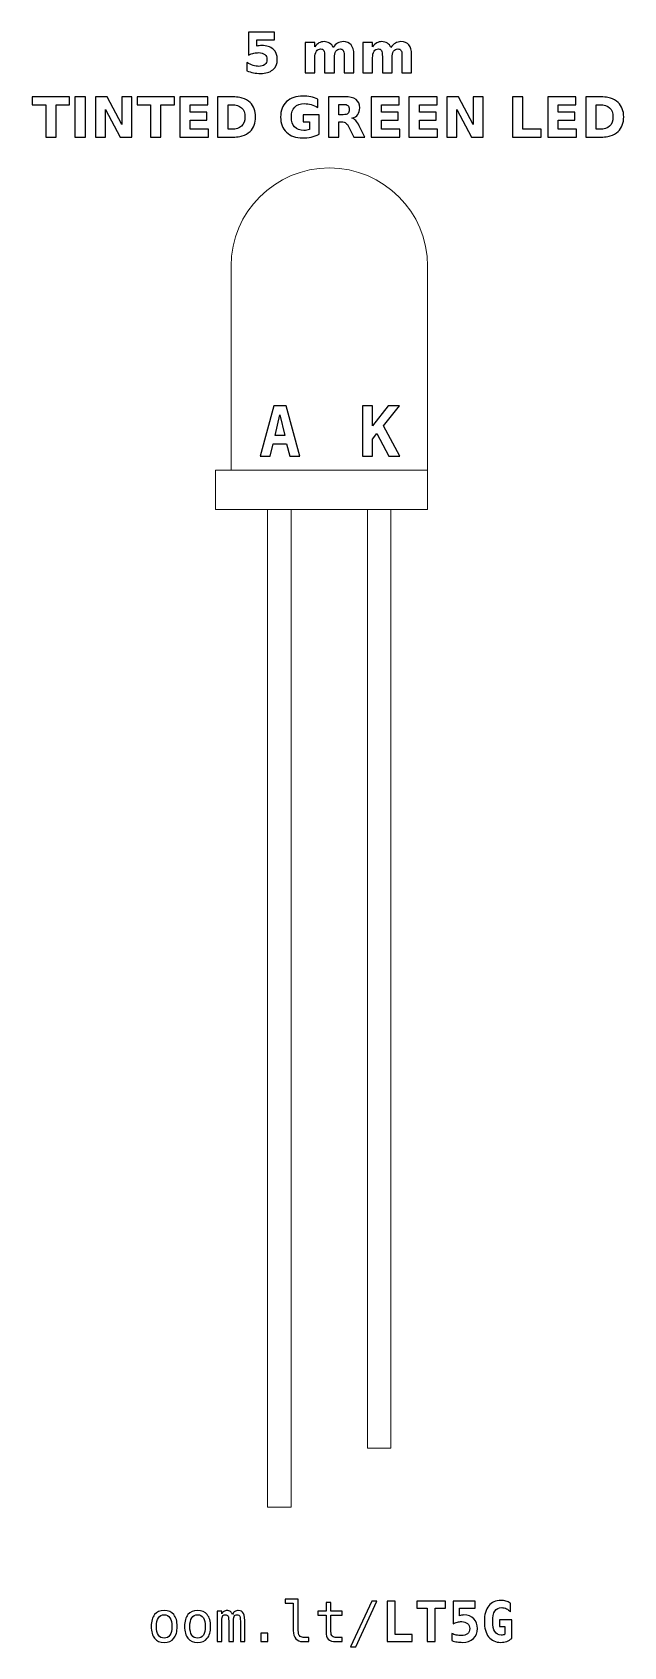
# Model space of a CAD drawing. Header units: centimetres. Extents: x -11.26 to -9.75, y -16.91 to -12.8.
import ezdxf

# ---------------------------------------------------------------- set-up
doc = ezdxf.new("R2010")
doc.units = ezdxf.units.CM
doc.header["$MEASUREMENT"] = 0
doc.layers.add('Layer 1', color=7, linetype='Continuous')

msp = doc.modelspace()

# ---------------------------------------------------------------- linework, layer by layer
at = {"layer": 'Layer 1', "color": 250, "lineweight": 20}
for points in [[(-10.79001, -14.01499), (-10.25001, -14.01499), (-10.25001, -13.91499), (-10.79001, -13.91499), (-10.79001, -14.01499)], [(-10.657, -16.55499), (-10.597, -16.55499), (-10.597, -14.01499), (-10.657, -14.01499), (-10.657, -16.55499)]]:
    msp.add_lwpolyline(points, close=True, dxfattribs=at)
at = {"layer": 'Layer 1', "color": 250}
for points, knots in [([(-10.70573, -12.7996), (-10.70573, -12.7996), (-10.63979, -12.7996), (-10.63979, -12.7996), (-10.63979, -12.7996), (-10.63979, -12.7996), (-10.63979, -12.8191), (-10.63979, -12.8191), (-10.63979, -12.8191), (-10.63979, -12.8191), (-10.68459, -12.8191), (-10.68459, -12.8191), (-10.68459, -12.8191), (-10.68459, -12.8191), (-10.68459, -12.83502), (-10.68459, -12.83502), (-10.68459, -12.83502), (-10.68257, -12.83448), (-10.68054, -12.83406), (-10.6785, -12.83375), (-10.6785, -12.83375), (-10.67645, -12.83344), (-10.67431, -12.8333), (-10.67212, -12.8333), (-10.67212, -12.8333), (-10.65957, -12.8333), (-10.64981, -12.83643), (-10.64282, -12.84271), (-10.64282, -12.84271), (-10.63584, -12.84897), (-10.63236, -12.85771), (-10.63236, -12.86891), (-10.63236, -12.86891), (-10.63236, -12.88003), (-10.63617, -12.88874), (-10.64376, -12.89504), (-10.64376, -12.89504), (-10.65136, -12.90132), (-10.66192, -12.90447), (-10.67542, -12.90447), (-10.67542, -12.90447), (-10.68125, -12.90447), (-10.68704, -12.9039), (-10.69275, -12.90278), (-10.69275, -12.90278), (-10.69847, -12.90165), (-10.70416, -12.89995), (-10.7098, -12.89765), (-10.7098, -12.89765), (-10.7098, -12.89765), (-10.7098, -12.87676), (-10.7098, -12.87676), (-10.7098, -12.87676), (-10.7042, -12.87999), (-10.69889, -12.88239), (-10.69386, -12.88398), (-10.69386, -12.88398), (-10.68882, -12.88561), (-10.68407, -12.88641), (-10.67963, -12.88641), (-10.67963, -12.88641), (-10.67318, -12.88641), (-10.66813, -12.88483), (-10.66443, -12.88168), (-10.66443, -12.88168), (-10.66074, -12.87855), (-10.65888, -12.8743), (-10.65888, -12.86891), (-10.65888, -12.86891), (-10.65888, -12.8635), (-10.66074, -12.85924), (-10.66443, -12.85612), (-10.66443, -12.85612), (-10.66813, -12.85299), (-10.67318, -12.85144), (-10.67963, -12.85144), (-10.67963, -12.85144), (-10.68344, -12.85144), (-10.68751, -12.85193), (-10.69181, -12.85292), (-10.69181, -12.85292), (-10.69614, -12.8539), (-10.70077, -12.85543), (-10.70573, -12.8575), (-10.70573, -12.8575), (-10.70573, -12.8575), (-10.70573, -12.7996), (-10.70573, -12.7996)], [0, 0, 0, 0, 0.0454545, 0.0454545, 0.0454545, 0.0454545, 0.0909091, 0.0909091, 0.0909091, 0.0909091, 0.1363636, 0.1363636, 0.1363636, 0.1363636, 0.1818182, 0.1818182, 0.1818182, 0.1818182, 0.2272727, 0.2272727, 0.2272727, 0.2272727, 0.2727273, 0.2727273, 0.2727273, 0.2727273, 0.3181818, 0.3181818, 0.3181818, 0.3181818, 0.3636364, 0.3636364, 0.3636364, 0.3636364, 0.4090909, 0.4090909, 0.4090909, 0.4090909, 0.4545455, 0.4545455, 0.4545455, 0.4545455, 0.5, 0.5, 0.5, 0.5, 0.5454545, 0.5454545, 0.5454545, 0.5454545, 0.5909091, 0.5909091, 0.5909091, 0.5909091, 0.6363636, 0.6363636, 0.6363636, 0.6363636, 0.6818182, 0.6818182, 0.6818182, 0.6818182, 0.7272727, 0.7272727, 0.7272727, 0.7272727, 0.7727273, 0.7727273, 0.7727273, 0.7727273, 0.8181818, 0.8181818, 0.8181818, 0.8181818, 0.8636364, 0.8636364, 0.8636364, 0.8636364, 0.9090909, 0.9090909, 0.9090909, 0.9090909, 0.9545455, 0.9545455, 0.9545455, 0.9545455, 1, 1, 1, 1]), ([(-10.49, -12.83812), (-10.48687, -12.83335), (-10.48318, -12.8297), (-10.47887, -12.82721), (-10.47887, -12.82721), (-10.47457, -12.82469), (-10.46987, -12.82345), (-10.46472, -12.82345), (-10.46472, -12.82345), (-10.45585, -12.82345), (-10.4491, -12.82618), (-10.44447, -12.83166), (-10.44447, -12.83166), (-10.43983, -12.83711), (-10.4375, -12.84506), (-10.4375, -12.85548), (-10.4375, -12.85548), (-10.4375, -12.85548), (-10.4375, -12.90247), (-10.4375, -12.90247), (-10.4375, -12.90247), (-10.4375, -12.90247), (-10.46232, -12.90247), (-10.46232, -12.90247), (-10.46232, -12.90247), (-10.46232, -12.90247), (-10.46232, -12.86223), (-10.46232, -12.86223), (-10.46232, -12.86223), (-10.46227, -12.86164), (-10.46225, -12.86103), (-10.46222, -12.86037), (-10.46222, -12.86037), (-10.4622, -12.85974), (-10.46218, -12.85882), (-10.46218, -12.85762), (-10.46218, -12.85762), (-10.46218, -12.85216), (-10.46297, -12.84819), (-10.4646, -12.84574), (-10.4646, -12.84574), (-10.4662, -12.84327), (-10.46878, -12.84205), (-10.47236, -12.84205), (-10.47236, -12.84205), (-10.47706, -12.84205), (-10.48066, -12.84398), (-10.48322, -12.84784), (-10.48322, -12.84784), (-10.48576, -12.85169), (-10.48708, -12.85727), (-10.48718, -12.86458), (-10.48718, -12.86458), (-10.48718, -12.86458), (-10.48718, -12.90247), (-10.48718, -12.90247), (-10.48718, -12.90247), (-10.48718, -12.90247), (-10.51199, -12.90247), (-10.51199, -12.90247), (-10.51199, -12.90247), (-10.51199, -12.90247), (-10.51199, -12.86223), (-10.51199, -12.86223), (-10.51199, -12.86223), (-10.51199, -12.85369), (-10.51272, -12.84819), (-10.5142, -12.84574), (-10.5142, -12.84574), (-10.51566, -12.84327), (-10.51827, -12.84205), (-10.52203, -12.84205), (-10.52203, -12.84205), (-10.52678, -12.84205), (-10.53043, -12.844), (-10.53299, -12.84788), (-10.53299, -12.84788), (-10.53555, -12.85176), (-10.53685, -12.85729), (-10.53685, -12.86451), (-10.53685, -12.86451), (-10.53685, -12.86451), (-10.53685, -12.90247), (-10.53685, -12.90247), (-10.53685, -12.90247), (-10.53685, -12.90247), (-10.56166, -12.90247), (-10.56166, -12.90247), (-10.56166, -12.90247), (-10.56166, -12.90247), (-10.56166, -12.82531), (-10.56166, -12.82531), (-10.56166, -12.82531), (-10.56166, -12.82531), (-10.53685, -12.82531), (-10.53685, -12.82531), (-10.53685, -12.82531), (-10.53685, -12.82531), (-10.53685, -12.83662), (-10.53685, -12.83662), (-10.53685, -12.83662), (-10.53381, -12.83224), (-10.53033, -12.82898), (-10.5264, -12.82676), (-10.5264, -12.82676), (-10.52248, -12.82455), (-10.51815, -12.82345), (-10.51342, -12.82345), (-10.51342, -12.82345), (-10.50811, -12.82345), (-10.50338, -12.82474), (-10.49931, -12.82731), (-10.49931, -12.82731), (-10.49522, -12.82989), (-10.49211, -12.83349), (-10.49, -12.83812)], [0, 0, 0, 0, 0.0344828, 0.0344828, 0.0344828, 0.0344828, 0.0689655, 0.0689655, 0.0689655, 0.0689655, 0.1034483, 0.1034483, 0.1034483, 0.1034483, 0.137931, 0.137931, 0.137931, 0.137931, 0.1724138, 0.1724138, 0.1724138, 0.1724138, 0.2068966, 0.2068966, 0.2068966, 0.2068966, 0.2413793, 0.2413793, 0.2413793, 0.2413793, 0.2758621, 0.2758621, 0.2758621, 0.2758621, 0.3103448, 0.3103448, 0.3103448, 0.3103448, 0.3448276, 0.3448276, 0.3448276, 0.3448276, 0.3793103, 0.3793103, 0.3793103, 0.3793103, 0.4137931, 0.4137931, 0.4137931, 0.4137931, 0.4482759, 0.4482759, 0.4482759, 0.4482759, 0.4827586, 0.4827586, 0.4827586, 0.4827586, 0.5172414, 0.5172414, 0.5172414, 0.5172414, 0.5517241, 0.5517241, 0.5517241, 0.5517241, 0.5862069, 0.5862069, 0.5862069, 0.5862069, 0.6206897, 0.6206897, 0.6206897, 0.6206897, 0.6551724, 0.6551724, 0.6551724, 0.6551724, 0.6896552, 0.6896552, 0.6896552, 0.6896552, 0.7241379, 0.7241379, 0.7241379, 0.7241379, 0.7586207, 0.7586207, 0.7586207, 0.7586207, 0.7931034, 0.7931034, 0.7931034, 0.7931034, 0.8275862, 0.8275862, 0.8275862, 0.8275862, 0.862069, 0.862069, 0.862069, 0.862069, 0.8965517, 0.8965517, 0.8965517, 0.8965517, 0.9310345, 0.9310345, 0.9310345, 0.9310345, 0.9655172, 0.9655172, 0.9655172, 0.9655172, 1, 1, 1, 1]), ([(-10.34296, -12.83812), (-10.33983, -12.83335), (-10.33614, -12.8297), (-10.33183, -12.82721), (-10.33183, -12.82721), (-10.32753, -12.82469), (-10.32283, -12.82345), (-10.31768, -12.82345), (-10.31768, -12.82345), (-10.30881, -12.82345), (-10.30206, -12.82618), (-10.29743, -12.83166), (-10.29743, -12.83166), (-10.29279, -12.83711), (-10.29046, -12.84506), (-10.29046, -12.85548), (-10.29046, -12.85548), (-10.29046, -12.85548), (-10.29046, -12.90247), (-10.29046, -12.90247), (-10.29046, -12.90247), (-10.29046, -12.90247), (-10.31528, -12.90247), (-10.31528, -12.90247), (-10.31528, -12.90247), (-10.31528, -12.90247), (-10.31528, -12.86223), (-10.31528, -12.86223), (-10.31528, -12.86223), (-10.31523, -12.86164), (-10.31521, -12.86103), (-10.31518, -12.86037), (-10.31518, -12.86037), (-10.31516, -12.85974), (-10.31514, -12.85882), (-10.31514, -12.85762), (-10.31514, -12.85762), (-10.31514, -12.85216), (-10.31593, -12.84819), (-10.31756, -12.84574), (-10.31756, -12.84574), (-10.31916, -12.84327), (-10.32174, -12.84205), (-10.32532, -12.84205), (-10.32532, -12.84205), (-10.33002, -12.84205), (-10.33362, -12.84398), (-10.33618, -12.84784), (-10.33618, -12.84784), (-10.33872, -12.85169), (-10.34004, -12.85727), (-10.34014, -12.86458), (-10.34014, -12.86458), (-10.34014, -12.86458), (-10.34014, -12.90247), (-10.34014, -12.90247), (-10.34014, -12.90247), (-10.34014, -12.90247), (-10.36495, -12.90247), (-10.36495, -12.90247), (-10.36495, -12.90247), (-10.36495, -12.90247), (-10.36495, -12.86223), (-10.36495, -12.86223), (-10.36495, -12.86223), (-10.36495, -12.85369), (-10.36568, -12.84819), (-10.36716, -12.84574), (-10.36716, -12.84574), (-10.36862, -12.84327), (-10.37123, -12.84205), (-10.37499, -12.84205), (-10.37499, -12.84205), (-10.37974, -12.84205), (-10.38339, -12.844), (-10.38595, -12.84788), (-10.38595, -12.84788), (-10.38851, -12.85176), (-10.38981, -12.85729), (-10.38981, -12.86451), (-10.38981, -12.86451), (-10.38981, -12.86451), (-10.38981, -12.90247), (-10.38981, -12.90247), (-10.38981, -12.90247), (-10.38981, -12.90247), (-10.41462, -12.90247), (-10.41462, -12.90247), (-10.41462, -12.90247), (-10.41462, -12.90247), (-10.41462, -12.82531), (-10.41462, -12.82531), (-10.41462, -12.82531), (-10.41462, -12.82531), (-10.38981, -12.82531), (-10.38981, -12.82531), (-10.38981, -12.82531), (-10.38981, -12.82531), (-10.38981, -12.83662), (-10.38981, -12.83662), (-10.38981, -12.83662), (-10.38677, -12.83224), (-10.38329, -12.82898), (-10.37936, -12.82676), (-10.37936, -12.82676), (-10.37544, -12.82455), (-10.37111, -12.82345), (-10.36638, -12.82345), (-10.36638, -12.82345), (-10.36107, -12.82345), (-10.35634, -12.82474), (-10.35227, -12.82731), (-10.35227, -12.82731), (-10.34818, -12.82989), (-10.34507, -12.83349), (-10.34296, -12.83812)], [0, 0, 0, 0, 0.0344828, 0.0344828, 0.0344828, 0.0344828, 0.0689655, 0.0689655, 0.0689655, 0.0689655, 0.1034483, 0.1034483, 0.1034483, 0.1034483, 0.137931, 0.137931, 0.137931, 0.137931, 0.1724138, 0.1724138, 0.1724138, 0.1724138, 0.2068966, 0.2068966, 0.2068966, 0.2068966, 0.2413793, 0.2413793, 0.2413793, 0.2413793, 0.2758621, 0.2758621, 0.2758621, 0.2758621, 0.3103448, 0.3103448, 0.3103448, 0.3103448, 0.3448276, 0.3448276, 0.3448276, 0.3448276, 0.3793103, 0.3793103, 0.3793103, 0.3793103, 0.4137931, 0.4137931, 0.4137931, 0.4137931, 0.4482759, 0.4482759, 0.4482759, 0.4482759, 0.4827586, 0.4827586, 0.4827586, 0.4827586, 0.5172414, 0.5172414, 0.5172414, 0.5172414, 0.5517241, 0.5517241, 0.5517241, 0.5517241, 0.5862069, 0.5862069, 0.5862069, 0.5862069, 0.6206897, 0.6206897, 0.6206897, 0.6206897, 0.6551724, 0.6551724, 0.6551724, 0.6551724, 0.6896552, 0.6896552, 0.6896552, 0.6896552, 0.7241379, 0.7241379, 0.7241379, 0.7241379, 0.7586207, 0.7586207, 0.7586207, 0.7586207, 0.7931034, 0.7931034, 0.7931034, 0.7931034, 0.8275862, 0.8275862, 0.8275862, 0.8275862, 0.862069, 0.862069, 0.862069, 0.862069, 0.8965517, 0.8965517, 0.8965517, 0.8965517, 0.9310345, 0.9310345, 0.9310345, 0.9310345, 0.9655172, 0.9655172, 0.9655172, 0.9655172, 1, 1, 1, 1]), ([(-11.25615, -12.96385), (-11.25615, -12.96385), (-11.16135, -12.96385), (-11.16135, -12.96385), (-11.16135, -12.96385), (-11.16135, -12.96385), (-11.16135, -12.98391), (-11.16135, -12.98391), (-11.16135, -12.98391), (-11.16135, -12.98391), (-11.19545, -12.98391), (-11.19545, -12.98391), (-11.19545, -12.98391), (-11.19545, -12.98391), (-11.19545, -13.06672), (-11.19545, -13.06672), (-11.19545, -13.06672), (-11.19545, -13.06672), (-11.22198, -13.06672), (-11.22198, -13.06672), (-11.22198, -13.06672), (-11.22198, -13.06672), (-11.22198, -12.98391), (-11.22198, -12.98391), (-11.22198, -12.98391), (-11.22198, -12.98391), (-11.25615, -12.98391), (-11.25615, -12.98391), (-11.25615, -12.98391), (-11.25615, -12.98391), (-11.25615, -12.96385), (-11.25615, -12.96385)], [0, 0, 0, 0, 0.125, 0.125, 0.125, 0.125, 0.25, 0.25, 0.25, 0.25, 0.375, 0.375, 0.375, 0.375, 0.5, 0.5, 0.5, 0.5, 0.625, 0.625, 0.625, 0.625, 0.75, 0.75, 0.75, 0.75, 0.875, 0.875, 0.875, 0.875, 1, 1, 1, 1]), ([(-11.14761, -12.96385), (-11.14761, -12.96385), (-11.12108, -12.96385), (-11.12108, -12.96385), (-11.12108, -12.96385), (-11.12108, -12.96385), (-11.12108, -13.06672), (-11.12108, -13.06672), (-11.12108, -13.06672), (-11.12108, -13.06672), (-11.14761, -13.06672), (-11.14761, -13.06672), (-11.14761, -13.06672), (-11.14761, -13.06672), (-11.14761, -12.96385), (-11.14761, -12.96385)], [0, 0, 0, 0, 0.25, 0.25, 0.25, 0.25, 0.5, 0.5, 0.5, 0.5, 0.75, 0.75, 0.75, 0.75, 1, 1, 1, 1]), ([(-11.09512, -12.96385), (-11.09512, -12.96385), (-11.06549, -12.96385), (-11.06549, -12.96385), (-11.06549, -12.96385), (-11.06549, -12.96385), (-11.02807, -13.03441), (-11.02807, -13.03441), (-11.02807, -13.03441), (-11.02807, -13.03441), (-11.02807, -12.96385), (-11.02807, -12.96385), (-11.02807, -12.96385), (-11.02807, -12.96385), (-11.00293, -12.96385), (-11.00293, -12.96385), (-11.00293, -12.96385), (-11.00293, -12.96385), (-11.00293, -13.06672), (-11.00293, -13.06672), (-11.00293, -13.06672), (-11.00293, -13.06672), (-11.03256, -13.06672), (-11.03256, -13.06672), (-11.03256, -13.06672), (-11.03256, -13.06672), (-11.06998, -12.99616), (-11.06998, -12.99616), (-11.06998, -12.99616), (-11.06998, -12.99616), (-11.06998, -13.06672), (-11.06998, -13.06672), (-11.06998, -13.06672), (-11.06998, -13.06672), (-11.09512, -13.06672), (-11.09512, -13.06672), (-11.09512, -13.06672), (-11.09512, -13.06672), (-11.09512, -12.96385), (-11.09512, -12.96385)], [0, 0, 0, 0, 0.1, 0.1, 0.1, 0.1, 0.2, 0.2, 0.2, 0.2, 0.3, 0.3, 0.3, 0.3, 0.4, 0.4, 0.4, 0.4, 0.5, 0.5, 0.5, 0.5, 0.6, 0.6, 0.6, 0.6, 0.7, 0.7, 0.7, 0.7, 0.8, 0.8, 0.8, 0.8, 0.9, 0.9, 0.9, 0.9, 1, 1, 1, 1]), ([(-10.98931, -12.96385), (-10.98931, -12.96385), (-10.89451, -12.96385), (-10.89451, -12.96385), (-10.89451, -12.96385), (-10.89451, -12.96385), (-10.89451, -12.98391), (-10.89451, -12.98391), (-10.89451, -12.98391), (-10.89451, -12.98391), (-10.92861, -12.98391), (-10.92861, -12.98391), (-10.92861, -12.98391), (-10.92861, -12.98391), (-10.92861, -13.06672), (-10.92861, -13.06672), (-10.92861, -13.06672), (-10.92861, -13.06672), (-10.95514, -13.06672), (-10.95514, -13.06672), (-10.95514, -13.06672), (-10.95514, -13.06672), (-10.95514, -12.98391), (-10.95514, -12.98391), (-10.95514, -12.98391), (-10.95514, -12.98391), (-10.98931, -12.98391), (-10.98931, -12.98391), (-10.98931, -12.98391), (-10.98931, -12.98391), (-10.98931, -12.96385), (-10.98931, -12.96385)], [0, 0, 0, 0, 0.125, 0.125, 0.125, 0.125, 0.25, 0.25, 0.25, 0.25, 0.375, 0.375, 0.375, 0.375, 0.5, 0.5, 0.5, 0.5, 0.625, 0.625, 0.625, 0.625, 0.75, 0.75, 0.75, 0.75, 0.875, 0.875, 0.875, 0.875, 1, 1, 1, 1]), ([(-10.88077, -12.96385), (-10.88077, -12.96385), (-10.80918, -12.96385), (-10.80918, -12.96385), (-10.80918, -12.96385), (-10.80918, -12.96385), (-10.80918, -12.98391), (-10.80918, -12.98391), (-10.80918, -12.98391), (-10.80918, -12.98391), (-10.85424, -12.98391), (-10.85424, -12.98391), (-10.85424, -12.98391), (-10.85424, -12.98391), (-10.85424, -13.00306), (-10.85424, -13.00306), (-10.85424, -13.00306), (-10.85424, -13.00306), (-10.81189, -13.00306), (-10.81189, -13.00306), (-10.81189, -13.00306), (-10.81189, -13.00306), (-10.81189, -13.02312), (-10.81189, -13.02312), (-10.81189, -13.02312), (-10.81189, -13.02312), (-10.85424, -13.02312), (-10.85424, -13.02312), (-10.85424, -13.02312), (-10.85424, -13.02312), (-10.85424, -13.04666), (-10.85424, -13.04666), (-10.85424, -13.04666), (-10.85424, -13.04666), (-10.80768, -13.04666), (-10.80768, -13.04666), (-10.80768, -13.04666), (-10.80768, -13.04666), (-10.80768, -13.06672), (-10.80768, -13.06672), (-10.80768, -13.06672), (-10.80768, -13.06672), (-10.88077, -13.06672), (-10.88077, -13.06672), (-10.88077, -13.06672), (-10.88077, -13.06672), (-10.88077, -12.96385), (-10.88077, -12.96385)], [0, 0, 0, 0, 0.0833333, 0.0833333, 0.0833333, 0.0833333, 0.1666667, 0.1666667, 0.1666667, 0.1666667, 0.25, 0.25, 0.25, 0.25, 0.3333333, 0.3333333, 0.3333333, 0.3333333, 0.4166667, 0.4166667, 0.4166667, 0.4166667, 0.5, 0.5, 0.5, 0.5, 0.5833333, 0.5833333, 0.5833333, 0.5833333, 0.6666667, 0.6666667, 0.6666667, 0.6666667, 0.75, 0.75, 0.75, 0.75, 0.8333333, 0.8333333, 0.8333333, 0.8333333, 0.9166667, 0.9166667, 0.9166667, 0.9166667, 1, 1, 1, 1]), ([(-10.78437, -12.96385), (-10.78437, -12.96385), (-10.75638, -12.96385), (-10.75638, -12.96385), (-10.75638, -12.96385), (-10.74077, -12.96385), (-10.72915, -12.96496), (-10.72151, -12.96719), (-10.72151, -12.96719), (-10.71386, -12.96942), (-10.7073, -12.97319), (-10.70182, -12.97853), (-10.70182, -12.97853), (-10.697, -12.98316), (-10.69343, -12.98852), (-10.69107, -12.99459), (-10.69107, -12.99459), (-10.68875, -13.00063), (-10.68757, -13.0075), (-10.68757, -13.01519), (-10.68757, -13.01519), (-10.68757, -13.02295), (-10.68875, -13.02987), (-10.69107, -13.03596), (-10.69107, -13.03596), (-10.69343, -13.04205), (-10.697, -13.04741), (-10.70182, -13.05204), (-10.70182, -13.05204), (-10.70735, -13.05738), (-10.71396, -13.06115), (-10.72167, -13.06338), (-10.72167, -13.06338), (-10.72939, -13.06561), (-10.74096, -13.06672), (-10.75638, -13.06672), (-10.75638, -13.06672), (-10.75638, -13.06672), (-10.78437, -13.06672), (-10.78437, -13.06672), (-10.78437, -13.06672), (-10.78437, -13.06672), (-10.78437, -12.96385), (-10.78437, -12.96385)], [0, 0, 0, 0, 0.0909091, 0.0909091, 0.0909091, 0.0909091, 0.1818182, 0.1818182, 0.1818182, 0.1818182, 0.2727273, 0.2727273, 0.2727273, 0.2727273, 0.3636364, 0.3636364, 0.3636364, 0.3636364, 0.4545455, 0.4545455, 0.4545455, 0.4545455, 0.5454545, 0.5454545, 0.5454545, 0.5454545, 0.6363636, 0.6363636, 0.6363636, 0.6363636, 0.7272727, 0.7272727, 0.7272727, 0.7272727, 0.8181818, 0.8181818, 0.8181818, 0.8181818, 0.9090909, 0.9090909, 0.9090909, 0.9090909, 1, 1, 1, 1]), ([(-10.75784, -12.98391), (-10.75784, -12.98391), (-10.75784, -13.04666), (-10.75784, -13.04666), (-10.75784, -13.04666), (-10.75784, -13.04666), (-10.74834, -13.04666), (-10.74834, -13.04666), (-10.74834, -13.04666), (-10.7375, -13.04666), (-10.72922, -13.04398), (-10.72351, -13.03859), (-10.72351, -13.03859), (-10.71779, -13.03323), (-10.71492, -13.02542), (-10.71492, -13.01519), (-10.71492, -13.01519), (-10.71492, -13.00498), (-10.71777, -12.99722), (-10.72346, -12.99191), (-10.72346, -12.99191), (-10.72915, -12.98657), (-10.73745, -12.98391), (-10.74834, -12.98391), (-10.74834, -12.98391), (-10.74834, -12.98391), (-10.75784, -12.98391), (-10.75784, -12.98391)], [0, 0, 0, 0, 0.1428571, 0.1428571, 0.1428571, 0.1428571, 0.2857143, 0.2857143, 0.2857143, 0.2857143, 0.4285714, 0.4285714, 0.4285714, 0.4285714, 0.5714286, 0.5714286, 0.5714286, 0.5714286, 0.7142857, 0.7142857, 0.7142857, 0.7142857, 0.8571429, 0.8571429, 0.8571429, 0.8571429, 1, 1, 1, 1]), ([(-10.52565, -13.05908), (-10.53226, -13.0623), (-10.53912, -13.0647), (-10.54625, -13.06632), (-10.54625, -13.06632), (-10.55338, -13.06792), (-10.56071, -13.06872), (-10.56831, -13.06872), (-10.56831, -13.06872), (-10.58543, -13.06872), (-10.599, -13.06392), (-10.60902, -13.05435), (-10.60902, -13.05435), (-10.61904, -13.04478), (-10.62405, -13.0318), (-10.62405, -13.01538), (-10.62405, -13.01538), (-10.62405, -12.9988), (-10.61894, -12.98577), (-10.60876, -12.97624), (-10.60876, -12.97624), (-10.59855, -12.96674), (-10.58458, -12.96199), (-10.56685, -12.96199), (-10.56685, -12.96199), (-10.56001, -12.96199), (-10.55345, -12.96263), (-10.54717, -12.96392), (-10.54717, -12.96392), (-10.54091, -12.96521), (-10.53498, -12.96712), (-10.52943, -12.96964), (-10.52943, -12.96964), (-10.52943, -12.96964), (-10.52943, -12.99092), (-10.52943, -12.99092), (-10.52943, -12.99092), (-10.53517, -12.98765), (-10.54089, -12.98523), (-10.54656, -12.98363), (-10.54656, -12.98363), (-10.55222, -12.98201), (-10.55791, -12.98121), (-10.56361, -12.98121), (-10.56361, -12.98121), (-10.57419, -12.98121), (-10.58233, -12.98417), (-10.58804, -12.99007), (-10.58804, -12.99007), (-10.59376, -12.99598), (-10.59663, -13.00442), (-10.59663, -13.01538), (-10.59663, -13.01538), (-10.59663, -13.02627), (-10.59387, -13.03469), (-10.58835, -13.04061), (-10.58835, -13.04061), (-10.58284, -13.04654), (-10.57501, -13.0495), (-10.56485, -13.0495), (-10.56485, -13.0495), (-10.5621, -13.0495), (-10.55954, -13.04934), (-10.55716, -13.04899), (-10.55716, -13.04899), (-10.55479, -13.04863), (-10.55267, -13.04809), (-10.55079, -13.04736), (-10.55079, -13.04736), (-10.55079, -13.04736), (-10.55079, -13.02737), (-10.55079, -13.02737), (-10.55079, -13.02737), (-10.55079, -13.02737), (-10.56697, -13.02737), (-10.56697, -13.02737), (-10.56697, -13.02737), (-10.56697, -13.02737), (-10.56697, -13.00959), (-10.56697, -13.00959), (-10.56697, -13.00959), (-10.56697, -13.00959), (-10.52565, -13.00959), (-10.52565, -13.00959), (-10.52565, -13.00959), (-10.52565, -13.00959), (-10.52565, -13.05908), (-10.52565, -13.05908)], [0, 0, 0, 0, 0.0454545, 0.0454545, 0.0454545, 0.0454545, 0.0909091, 0.0909091, 0.0909091, 0.0909091, 0.1363636, 0.1363636, 0.1363636, 0.1363636, 0.1818182, 0.1818182, 0.1818182, 0.1818182, 0.2272727, 0.2272727, 0.2272727, 0.2272727, 0.2727273, 0.2727273, 0.2727273, 0.2727273, 0.3181818, 0.3181818, 0.3181818, 0.3181818, 0.3636364, 0.3636364, 0.3636364, 0.3636364, 0.4090909, 0.4090909, 0.4090909, 0.4090909, 0.4545455, 0.4545455, 0.4545455, 0.4545455, 0.5, 0.5, 0.5, 0.5, 0.5454545, 0.5454545, 0.5454545, 0.5454545, 0.5909091, 0.5909091, 0.5909091, 0.5909091, 0.6363636, 0.6363636, 0.6363636, 0.6363636, 0.6818182, 0.6818182, 0.6818182, 0.6818182, 0.7272727, 0.7272727, 0.7272727, 0.7272727, 0.7727273, 0.7727273, 0.7727273, 0.7727273, 0.8181818, 0.8181818, 0.8181818, 0.8181818, 0.8636364, 0.8636364, 0.8636364, 0.8636364, 0.9090909, 0.9090909, 0.9090909, 0.9090909, 0.9545455, 0.9545455, 0.9545455, 0.9545455, 1, 1, 1, 1]), ([(-10.47576, -13.0278), (-10.47576, -13.0278), (-10.47576, -13.06672), (-10.47576, -13.06672), (-10.47576, -13.06672), (-10.47576, -13.06672), (-10.50229, -13.06672), (-10.50229, -13.06672), (-10.50229, -13.06672), (-10.50229, -13.06672), (-10.50229, -12.96385), (-10.50229, -12.96385), (-10.50229, -12.96385), (-10.50229, -12.96385), (-10.46177, -12.96385), (-10.46177, -12.96385), (-10.46177, -12.96385), (-10.44822, -12.96385), (-10.43827, -12.96613), (-10.43197, -12.97067), (-10.43197, -12.97067), (-10.42565, -12.97521), (-10.42249, -12.98241), (-10.42249, -12.99224), (-10.42249, -12.99224), (-10.42249, -12.99903), (-10.42414, -13.00463), (-10.42741, -13.00898), (-10.42741, -13.00898), (-10.4307, -13.01336), (-10.43566, -13.01658), (-10.44227, -13.01863), (-10.44227, -13.01863), (-10.43865, -13.01947), (-10.43538, -13.02133), (-10.43251, -13.02425), (-10.43251, -13.02425), (-10.42964, -13.02716), (-10.42675, -13.03158), (-10.42381, -13.03751), (-10.42381, -13.03751), (-10.42381, -13.03751), (-10.40939, -13.06672), (-10.40939, -13.06672), (-10.40939, -13.06672), (-10.40939, -13.06672), (-10.43766, -13.06672), (-10.43766, -13.06672), (-10.43766, -13.06672), (-10.43766, -13.06672), (-10.4502, -13.04116), (-10.4502, -13.04116), (-10.4502, -13.04116), (-10.45271, -13.03603), (-10.45528, -13.0325), (-10.45789, -13.03062), (-10.45789, -13.03062), (-10.46048, -13.02874), (-10.46393, -13.0278), (-10.46826, -13.0278), (-10.46826, -13.0278), (-10.46826, -13.0278), (-10.47576, -13.0278), (-10.47576, -13.0278)], [0, 0, 0, 0, 0.0625, 0.0625, 0.0625, 0.0625, 0.125, 0.125, 0.125, 0.125, 0.1875, 0.1875, 0.1875, 0.1875, 0.25, 0.25, 0.25, 0.25, 0.3125, 0.3125, 0.3125, 0.3125, 0.375, 0.375, 0.375, 0.375, 0.4375, 0.4375, 0.4375, 0.4375, 0.5, 0.5, 0.5, 0.5, 0.5625, 0.5625, 0.5625, 0.5625, 0.625, 0.625, 0.625, 0.625, 0.6875, 0.6875, 0.6875, 0.6875, 0.75, 0.75, 0.75, 0.75, 0.8125, 0.8125, 0.8125, 0.8125, 0.875, 0.875, 0.875, 0.875, 0.9375, 0.9375, 0.9375, 0.9375, 1, 1, 1, 1]), ([(-10.46459, -13.00948), (-10.45904, -13.00948), (-10.45504, -13.00844), (-10.45264, -13.00637), (-10.45264, -13.00637), (-10.45022, -13.0043), (-10.44902, -13.00089), (-10.44902, -12.99616), (-10.44902, -12.99616), (-10.44902, -12.99148), (-10.45022, -12.98812), (-10.45264, -12.9861), (-10.45264, -12.9861), (-10.45504, -12.98408), (-10.45904, -12.98307), (-10.46459, -12.98307), (-10.46459, -12.98307), (-10.46459, -12.98307), (-10.47576, -12.98307), (-10.47576, -12.98307), (-10.47576, -12.98307), (-10.47576, -12.98307), (-10.47576, -13.00948), (-10.47576, -13.00948), (-10.47576, -13.00948), (-10.47576, -13.00948), (-10.46459, -13.00948), (-10.46459, -13.00948)], [0, 0, 0, 0, 0.1428571, 0.1428571, 0.1428571, 0.1428571, 0.2857143, 0.2857143, 0.2857143, 0.2857143, 0.4285714, 0.4285714, 0.4285714, 0.4285714, 0.5714286, 0.5714286, 0.5714286, 0.5714286, 0.7142857, 0.7142857, 0.7142857, 0.7142857, 0.8571429, 0.8571429, 0.8571429, 0.8571429, 1, 1, 1, 1]), ([(-10.39364, -12.96385), (-10.39364, -12.96385), (-10.32205, -12.96385), (-10.32205, -12.96385), (-10.32205, -12.96385), (-10.32205, -12.96385), (-10.32205, -12.98391), (-10.32205, -12.98391), (-10.32205, -12.98391), (-10.32205, -12.98391), (-10.36711, -12.98391), (-10.36711, -12.98391), (-10.36711, -12.98391), (-10.36711, -12.98391), (-10.36711, -13.00306), (-10.36711, -13.00306), (-10.36711, -13.00306), (-10.36711, -13.00306), (-10.32476, -13.00306), (-10.32476, -13.00306), (-10.32476, -13.00306), (-10.32476, -13.00306), (-10.32476, -13.02312), (-10.32476, -13.02312), (-10.32476, -13.02312), (-10.32476, -13.02312), (-10.36711, -13.02312), (-10.36711, -13.02312), (-10.36711, -13.02312), (-10.36711, -13.02312), (-10.36711, -13.04666), (-10.36711, -13.04666), (-10.36711, -13.04666), (-10.36711, -13.04666), (-10.32055, -13.04666), (-10.32055, -13.04666), (-10.32055, -13.04666), (-10.32055, -13.04666), (-10.32055, -13.06672), (-10.32055, -13.06672), (-10.32055, -13.06672), (-10.32055, -13.06672), (-10.39364, -13.06672), (-10.39364, -13.06672), (-10.39364, -13.06672), (-10.39364, -13.06672), (-10.39364, -12.96385), (-10.39364, -12.96385)], [0, 0, 0, 0, 0.0833333, 0.0833333, 0.0833333, 0.0833333, 0.1666667, 0.1666667, 0.1666667, 0.1666667, 0.25, 0.25, 0.25, 0.25, 0.3333333, 0.3333333, 0.3333333, 0.3333333, 0.4166667, 0.4166667, 0.4166667, 0.4166667, 0.5, 0.5, 0.5, 0.5, 0.5833333, 0.5833333, 0.5833333, 0.5833333, 0.6666667, 0.6666667, 0.6666667, 0.6666667, 0.75, 0.75, 0.75, 0.75, 0.8333333, 0.8333333, 0.8333333, 0.8333333, 0.9166667, 0.9166667, 0.9166667, 0.9166667, 1, 1, 1, 1]), ([(-10.29724, -12.96385), (-10.29724, -12.96385), (-10.22565, -12.96385), (-10.22565, -12.96385), (-10.22565, -12.96385), (-10.22565, -12.96385), (-10.22565, -12.98391), (-10.22565, -12.98391), (-10.22565, -12.98391), (-10.22565, -12.98391), (-10.27071, -12.98391), (-10.27071, -12.98391), (-10.27071, -12.98391), (-10.27071, -12.98391), (-10.27071, -13.00306), (-10.27071, -13.00306), (-10.27071, -13.00306), (-10.27071, -13.00306), (-10.22836, -13.00306), (-10.22836, -13.00306), (-10.22836, -13.00306), (-10.22836, -13.00306), (-10.22836, -13.02312), (-10.22836, -13.02312), (-10.22836, -13.02312), (-10.22836, -13.02312), (-10.27071, -13.02312), (-10.27071, -13.02312), (-10.27071, -13.02312), (-10.27071, -13.02312), (-10.27071, -13.04666), (-10.27071, -13.04666), (-10.27071, -13.04666), (-10.27071, -13.04666), (-10.22415, -13.04666), (-10.22415, -13.04666), (-10.22415, -13.04666), (-10.22415, -13.04666), (-10.22415, -13.06672), (-10.22415, -13.06672), (-10.22415, -13.06672), (-10.22415, -13.06672), (-10.29724, -13.06672), (-10.29724, -13.06672), (-10.29724, -13.06672), (-10.29724, -13.06672), (-10.29724, -12.96385), (-10.29724, -12.96385)], [0, 0, 0, 0, 0.0833333, 0.0833333, 0.0833333, 0.0833333, 0.1666667, 0.1666667, 0.1666667, 0.1666667, 0.25, 0.25, 0.25, 0.25, 0.3333333, 0.3333333, 0.3333333, 0.3333333, 0.4166667, 0.4166667, 0.4166667, 0.4166667, 0.5, 0.5, 0.5, 0.5, 0.5833333, 0.5833333, 0.5833333, 0.5833333, 0.6666667, 0.6666667, 0.6666667, 0.6666667, 0.75, 0.75, 0.75, 0.75, 0.8333333, 0.8333333, 0.8333333, 0.8333333, 0.9166667, 0.9166667, 0.9166667, 0.9166667, 1, 1, 1, 1]), ([(-10.20084, -12.96385), (-10.20084, -12.96385), (-10.17121, -12.96385), (-10.17121, -12.96385), (-10.17121, -12.96385), (-10.17121, -12.96385), (-10.13379, -13.03441), (-10.13379, -13.03441), (-10.13379, -13.03441), (-10.13379, -13.03441), (-10.13379, -12.96385), (-10.13379, -12.96385), (-10.13379, -12.96385), (-10.13379, -12.96385), (-10.10865, -12.96385), (-10.10865, -12.96385), (-10.10865, -12.96385), (-10.10865, -12.96385), (-10.10865, -13.06672), (-10.10865, -13.06672), (-10.10865, -13.06672), (-10.10865, -13.06672), (-10.13828, -13.06672), (-10.13828, -13.06672), (-10.13828, -13.06672), (-10.13828, -13.06672), (-10.1757, -12.99616), (-10.1757, -12.99616), (-10.1757, -12.99616), (-10.1757, -12.99616), (-10.1757, -13.06672), (-10.1757, -13.06672), (-10.1757, -13.06672), (-10.1757, -13.06672), (-10.20084, -13.06672), (-10.20084, -13.06672), (-10.20084, -13.06672), (-10.20084, -13.06672), (-10.20084, -12.96385), (-10.20084, -12.96385)], [0, 0, 0, 0, 0.1, 0.1, 0.1, 0.1, 0.2, 0.2, 0.2, 0.2, 0.3, 0.3, 0.3, 0.3, 0.4, 0.4, 0.4, 0.4, 0.5, 0.5, 0.5, 0.5, 0.6, 0.6, 0.6, 0.6, 0.7, 0.7, 0.7, 0.7, 0.8, 0.8, 0.8, 0.8, 0.9, 0.9, 0.9, 0.9, 1, 1, 1, 1]), ([(-10.03362, -12.96385), (-10.03362, -12.96385), (-10.00709, -12.96385), (-10.00709, -12.96385), (-10.00709, -12.96385), (-10.00709, -12.96385), (-10.00709, -13.04666), (-10.00709, -13.04666), (-10.00709, -13.04666), (-10.00709, -13.04666), (-9.96053, -13.04666), (-9.96053, -13.04666), (-9.96053, -13.04666), (-9.96053, -13.04666), (-9.96053, -13.06672), (-9.96053, -13.06672), (-9.96053, -13.06672), (-9.96053, -13.06672), (-10.03362, -13.06672), (-10.03362, -13.06672), (-10.03362, -13.06672), (-10.03362, -13.06672), (-10.03362, -12.96385), (-10.03362, -12.96385)], [0, 0, 0, 0, 0.1666667, 0.1666667, 0.1666667, 0.1666667, 0.3333333, 0.3333333, 0.3333333, 0.3333333, 0.5, 0.5, 0.5, 0.5, 0.6666667, 0.6666667, 0.6666667, 0.6666667, 0.8333333, 0.8333333, 0.8333333, 0.8333333, 1, 1, 1, 1]), ([(-9.94371, -12.96385), (-9.94371, -12.96385), (-9.87212, -12.96385), (-9.87212, -12.96385), (-9.87212, -12.96385), (-9.87212, -12.96385), (-9.87212, -12.98391), (-9.87212, -12.98391), (-9.87212, -12.98391), (-9.87212, -12.98391), (-9.91718, -12.98391), (-9.91718, -12.98391), (-9.91718, -12.98391), (-9.91718, -12.98391), (-9.91718, -13.00306), (-9.91718, -13.00306), (-9.91718, -13.00306), (-9.91718, -13.00306), (-9.87483, -13.00306), (-9.87483, -13.00306), (-9.87483, -13.00306), (-9.87483, -13.00306), (-9.87483, -13.02312), (-9.87483, -13.02312), (-9.87483, -13.02312), (-9.87483, -13.02312), (-9.91718, -13.02312), (-9.91718, -13.02312), (-9.91718, -13.02312), (-9.91718, -13.02312), (-9.91718, -13.04666), (-9.91718, -13.04666), (-9.91718, -13.04666), (-9.91718, -13.04666), (-9.87062, -13.04666), (-9.87062, -13.04666), (-9.87062, -13.04666), (-9.87062, -13.04666), (-9.87062, -13.06672), (-9.87062, -13.06672), (-9.87062, -13.06672), (-9.87062, -13.06672), (-9.94371, -13.06672), (-9.94371, -13.06672), (-9.94371, -13.06672), (-9.94371, -13.06672), (-9.94371, -12.96385), (-9.94371, -12.96385)], [0, 0, 0, 0, 0.0833333, 0.0833333, 0.0833333, 0.0833333, 0.1666667, 0.1666667, 0.1666667, 0.1666667, 0.25, 0.25, 0.25, 0.25, 0.3333333, 0.3333333, 0.3333333, 0.3333333, 0.4166667, 0.4166667, 0.4166667, 0.4166667, 0.5, 0.5, 0.5, 0.5, 0.5833333, 0.5833333, 0.5833333, 0.5833333, 0.6666667, 0.6666667, 0.6666667, 0.6666667, 0.75, 0.75, 0.75, 0.75, 0.8333333, 0.8333333, 0.8333333, 0.8333333, 0.9166667, 0.9166667, 0.9166667, 0.9166667, 1, 1, 1, 1]), ([(-9.84731, -12.96385), (-9.84731, -12.96385), (-9.81932, -12.96385), (-9.81932, -12.96385), (-9.81932, -12.96385), (-9.80371, -12.96385), (-9.79209, -12.96496), (-9.78445, -12.96719), (-9.78445, -12.96719), (-9.7768, -12.96942), (-9.77024, -12.97319), (-9.76476, -12.97853), (-9.76476, -12.97853), (-9.75994, -12.98316), (-9.75637, -12.98852), (-9.75401, -12.99459), (-9.75401, -12.99459), (-9.75169, -13.00063), (-9.75051, -13.0075), (-9.75051, -13.01519), (-9.75051, -13.01519), (-9.75051, -13.02295), (-9.75169, -13.02987), (-9.75401, -13.03596), (-9.75401, -13.03596), (-9.75637, -13.04205), (-9.75994, -13.04741), (-9.76476, -13.05204), (-9.76476, -13.05204), (-9.77029, -13.05738), (-9.7769, -13.06115), (-9.78461, -13.06338), (-9.78461, -13.06338), (-9.79233, -13.06561), (-9.8039, -13.06672), (-9.81932, -13.06672), (-9.81932, -13.06672), (-9.81932, -13.06672), (-9.84731, -13.06672), (-9.84731, -13.06672), (-9.84731, -13.06672), (-9.84731, -13.06672), (-9.84731, -12.96385), (-9.84731, -12.96385)], [0, 0, 0, 0, 0.0909091, 0.0909091, 0.0909091, 0.0909091, 0.1818182, 0.1818182, 0.1818182, 0.1818182, 0.2727273, 0.2727273, 0.2727273, 0.2727273, 0.3636364, 0.3636364, 0.3636364, 0.3636364, 0.4545455, 0.4545455, 0.4545455, 0.4545455, 0.5454545, 0.5454545, 0.5454545, 0.5454545, 0.6363636, 0.6363636, 0.6363636, 0.6363636, 0.7272727, 0.7272727, 0.7272727, 0.7272727, 0.8181818, 0.8181818, 0.8181818, 0.8181818, 0.9090909, 0.9090909, 0.9090909, 0.9090909, 1, 1, 1, 1]), ([(-9.82078, -12.98391), (-9.82078, -12.98391), (-9.82078, -13.04666), (-9.82078, -13.04666), (-9.82078, -13.04666), (-9.82078, -13.04666), (-9.81128, -13.04666), (-9.81128, -13.04666), (-9.81128, -13.04666), (-9.80044, -13.04666), (-9.79216, -13.04398), (-9.78645, -13.03859), (-9.78645, -13.03859), (-9.78073, -13.03323), (-9.77786, -13.02542), (-9.77786, -13.01519), (-9.77786, -13.01519), (-9.77786, -13.00498), (-9.78071, -12.99722), (-9.7864, -12.99191), (-9.7864, -12.99191), (-9.79209, -12.98657), (-9.80039, -12.98391), (-9.81128, -12.98391), (-9.81128, -12.98391), (-9.81128, -12.98391), (-9.82078, -12.98391), (-9.82078, -12.98391)], [0, 0, 0, 0, 0.1428571, 0.1428571, 0.1428571, 0.1428571, 0.2857143, 0.2857143, 0.2857143, 0.2857143, 0.4285714, 0.4285714, 0.4285714, 0.4285714, 0.5714286, 0.5714286, 0.5714286, 0.5714286, 0.7142857, 0.7142857, 0.7142857, 0.7142857, 0.8571429, 0.8571429, 0.8571429, 0.8571429, 1, 1, 1, 1]), ([(-10.64111, -13.75069), (-10.64111, -13.75069), (-10.61003, -13.75069), (-10.61003, -13.75069), (-10.61003, -13.75069), (-10.61003, -13.75069), (-10.57532, -13.87928), (-10.57532, -13.87928), (-10.57532, -13.87928), (-10.57532, -13.87928), (-10.60072, -13.87928), (-10.60072, -13.87928), (-10.60072, -13.87928), (-10.60072, -13.87928), (-10.60865, -13.8475), (-10.60865, -13.8475), (-10.60865, -13.8475), (-10.60865, -13.8475), (-10.64267, -13.8475), (-10.64267, -13.8475), (-10.64267, -13.8475), (-10.64267, -13.8475), (-10.65043, -13.87928), (-10.65043, -13.87928), (-10.65043, -13.87928), (-10.65043, -13.87928), (-10.67583, -13.87928), (-10.67583, -13.87928), (-10.67583, -13.87928), (-10.67583, -13.87928), (-10.64111, -13.75069), (-10.64111, -13.75069)], [0, 0, 0, 0, 0.125, 0.125, 0.125, 0.125, 0.25, 0.25, 0.25, 0.25, 0.375, 0.375, 0.375, 0.375, 0.5, 0.5, 0.5, 0.5, 0.625, 0.625, 0.625, 0.625, 0.75, 0.75, 0.75, 0.75, 0.875, 0.875, 0.875, 0.875, 1, 1, 1, 1]), ([(-10.41568, -13.75069), (-10.41568, -13.75069), (-10.39028, -13.75069), (-10.39028, -13.75069), (-10.39028, -13.75069), (-10.39028, -13.75069), (-10.39028, -13.80149), (-10.39028, -13.80149), (-10.39028, -13.80149), (-10.39028, -13.80149), (-10.35047, -13.75069), (-10.35047, -13.75069), (-10.35047, -13.75069), (-10.35047, -13.75069), (-10.32172, -13.75069), (-10.32172, -13.75069), (-10.32172, -13.75069), (-10.32172, -13.75069), (-10.36229, -13.80135), (-10.36229, -13.80135), (-10.36229, -13.80135), (-10.36229, -13.80135), (-10.32025, -13.87928), (-10.32025, -13.87928), (-10.32025, -13.87928), (-10.32025, -13.87928), (-10.3485, -13.87928), (-10.3485, -13.87928), (-10.3485, -13.87928), (-10.3485, -13.87928), (-10.37899, -13.82139), (-10.37899, -13.82139), (-10.37899, -13.82139), (-10.37899, -13.82139), (-10.39028, -13.83571), (-10.39028, -13.83571), (-10.39028, -13.83571), (-10.39028, -13.83571), (-10.39028, -13.87928), (-10.39028, -13.87928), (-10.39028, -13.87928), (-10.39028, -13.87928), (-10.41568, -13.87928), (-10.41568, -13.87928), (-10.41568, -13.87928), (-10.41568, -13.87928), (-10.41568, -13.75069), (-10.41568, -13.75069)], [0, 0, 0, 0, 0.0833333, 0.0833333, 0.0833333, 0.0833333, 0.1666667, 0.1666667, 0.1666667, 0.1666667, 0.25, 0.25, 0.25, 0.25, 0.3333333, 0.3333333, 0.3333333, 0.3333333, 0.4166667, 0.4166667, 0.4166667, 0.4166667, 0.5, 0.5, 0.5, 0.5, 0.5833333, 0.5833333, 0.5833333, 0.5833333, 0.6666667, 0.6666667, 0.6666667, 0.6666667, 0.75, 0.75, 0.75, 0.75, 0.8333333, 0.8333333, 0.8333333, 0.8333333, 0.9166667, 0.9166667, 0.9166667, 0.9166667, 1, 1, 1, 1]), ([(-10.62562, -13.77395), (-10.62562, -13.77395), (-10.63758, -13.82657), (-10.63758, -13.82657), (-10.63758, -13.82657), (-10.63758, -13.82657), (-10.61356, -13.82657), (-10.61356, -13.82657), (-10.61356, -13.82657), (-10.61356, -13.82657), (-10.62562, -13.77395), (-10.62562, -13.77395)], [0, 0, 0, 0, 0.3333333, 0.3333333, 0.3333333, 0.3333333, 0.6666667, 0.6666667, 0.6666667, 0.6666667, 1, 1, 1, 1]), ([(-10.57896, -16.86946), (-10.57896, -16.87515), (-10.57793, -16.87943), (-10.57584, -16.88232), (-10.57584, -16.88232), (-10.57374, -16.88521), (-10.57066, -16.88667), (-10.56657, -16.88667), (-10.56657, -16.88667), (-10.56657, -16.88667), (-10.55175, -16.88667), (-10.55175, -16.88667), (-10.55175, -16.88667), (-10.55175, -16.88667), (-10.55175, -16.89742), (-10.55175, -16.89742), (-10.55175, -16.89742), (-10.55175, -16.89742), (-10.56779, -16.89742), (-10.56779, -16.89742), (-10.56779, -16.89742), (-10.57539, -16.89742), (-10.58124, -16.89497), (-10.58541, -16.89011), (-10.58541, -16.89011), (-10.58957, -16.88524), (-10.59164, -16.87835), (-10.59164, -16.86946), (-10.59164, -16.86946), (-10.59164, -16.86946), (-10.59164, -16.79937), (-10.59164, -16.79937), (-10.59164, -16.79937), (-10.59164, -16.79937), (-10.61196, -16.79937), (-10.61196, -16.79937), (-10.61196, -16.79937), (-10.61196, -16.79937), (-10.61196, -16.78945), (-10.61196, -16.78945), (-10.61196, -16.78945), (-10.61196, -16.78945), (-10.57896, -16.78945), (-10.57896, -16.78945), (-10.57896, -16.78945), (-10.57896, -16.78945), (-10.57896, -16.86946), (-10.57896, -16.86946)], [0, 0, 0, 0, 0.0833333, 0.0833333, 0.0833333, 0.0833333, 0.1666667, 0.1666667, 0.1666667, 0.1666667, 0.25, 0.25, 0.25, 0.25, 0.3333333, 0.3333333, 0.3333333, 0.3333333, 0.4166667, 0.4166667, 0.4166667, 0.4166667, 0.5, 0.5, 0.5, 0.5, 0.5833333, 0.5833333, 0.5833333, 0.5833333, 0.6666667, 0.6666667, 0.6666667, 0.6666667, 0.75, 0.75, 0.75, 0.75, 0.8333333, 0.8333333, 0.8333333, 0.8333333, 0.9166667, 0.9166667, 0.9166667, 0.9166667, 1, 1, 1, 1]), ([(-10.49573, -16.79834), (-10.49573, -16.79834), (-10.49573, -16.82026), (-10.49573, -16.82026), (-10.49573, -16.82026), (-10.49573, -16.82026), (-10.46692, -16.82026), (-10.46692, -16.82026), (-10.46692, -16.82026), (-10.46692, -16.82026), (-10.46692, -16.83011), (-10.46692, -16.83011), (-10.46692, -16.83011), (-10.46692, -16.83011), (-10.49573, -16.83011), (-10.49573, -16.83011), (-10.49573, -16.83011), (-10.49573, -16.83011), (-10.49573, -16.872), (-10.49573, -16.872), (-10.49573, -16.872), (-10.49573, -16.87769), (-10.49465, -16.88166), (-10.49248, -16.8839), (-10.49248, -16.8839), (-10.49032, -16.88615), (-10.48656, -16.88728), (-10.4812, -16.88728), (-10.4812, -16.88728), (-10.4812, -16.88728), (-10.46692, -16.88728), (-10.46692, -16.88728), (-10.46692, -16.88728), (-10.46692, -16.88728), (-10.46692, -16.89742), (-10.46692, -16.89742), (-10.46692, -16.89742), (-10.46692, -16.89742), (-10.48242, -16.89742), (-10.48242, -16.89742), (-10.48242, -16.89742), (-10.49194, -16.89742), (-10.49865, -16.89552), (-10.50255, -16.89171), (-10.50255, -16.89171), (-10.50645, -16.8879), (-10.50841, -16.88131), (-10.50841, -16.872), (-10.50841, -16.872), (-10.50841, -16.872), (-10.50841, -16.83011), (-10.50841, -16.83011), (-10.50841, -16.83011), (-10.50841, -16.83011), (-10.52901, -16.83011), (-10.52901, -16.83011), (-10.52901, -16.83011), (-10.52901, -16.83011), (-10.52901, -16.82026), (-10.52901, -16.82026), (-10.52901, -16.82026), (-10.52901, -16.82026), (-10.50841, -16.82026), (-10.50841, -16.82026), (-10.50841, -16.82026), (-10.50841, -16.82026), (-10.50841, -16.79834), (-10.50841, -16.79834), (-10.50841, -16.79834), (-10.50841, -16.79834), (-10.49573, -16.79834), (-10.49573, -16.79834)], [0, 0, 0, 0, 0.0555556, 0.0555556, 0.0555556, 0.0555556, 0.1111111, 0.1111111, 0.1111111, 0.1111111, 0.1666667, 0.1666667, 0.1666667, 0.1666667, 0.2222222, 0.2222222, 0.2222222, 0.2222222, 0.2777778, 0.2777778, 0.2777778, 0.2777778, 0.3333333, 0.3333333, 0.3333333, 0.3333333, 0.3888889, 0.3888889, 0.3888889, 0.3888889, 0.4444444, 0.4444444, 0.4444444, 0.4444444, 0.5, 0.5, 0.5, 0.5, 0.5555556, 0.5555556, 0.5555556, 0.5555556, 0.6111111, 0.6111111, 0.6111111, 0.6111111, 0.6666667, 0.6666667, 0.6666667, 0.6666667, 0.7222222, 0.7222222, 0.7222222, 0.7222222, 0.7777778, 0.7777778, 0.7777778, 0.7777778, 0.8333333, 0.8333333, 0.8333333, 0.8333333, 0.8888889, 0.8888889, 0.8888889, 0.8888889, 0.9444444, 0.9444444, 0.9444444, 0.9444444, 1, 1, 1, 1]), ([(-10.39182, -16.79455), (-10.39182, -16.79455), (-10.37873, -16.79455), (-10.37873, -16.79455), (-10.37873, -16.79455), (-10.37873, -16.79455), (-10.43289, -16.91052), (-10.43289, -16.91052), (-10.43289, -16.91052), (-10.43289, -16.91052), (-10.44606, -16.91052), (-10.44606, -16.91052), (-10.44606, -16.91052), (-10.44606, -16.91052), (-10.39182, -16.79455), (-10.39182, -16.79455)], [0, 0, 0, 0, 0.25, 0.25, 0.25, 0.25, 0.5, 0.5, 0.5, 0.5, 0.75, 0.75, 0.75, 0.75, 1, 1, 1, 1]), ([(-10.35264, -16.89742), (-10.35264, -16.89742), (-10.35264, -16.79455), (-10.35264, -16.79455), (-10.35264, -16.79455), (-10.35264, -16.79455), (-10.33232, -16.79455), (-10.33232, -16.79455), (-10.33232, -16.79455), (-10.33232, -16.79455), (-10.33232, -16.8795), (-10.33232, -16.8795), (-10.33232, -16.8795), (-10.33232, -16.8795), (-10.28884, -16.8795), (-10.28884, -16.8795), (-10.28884, -16.8795), (-10.28884, -16.8795), (-10.28884, -16.89742), (-10.28884, -16.89742), (-10.28884, -16.89742), (-10.28884, -16.89742), (-10.35264, -16.89742), (-10.35264, -16.89742)], [0, 0, 0, 0, 0.1666667, 0.1666667, 0.1666667, 0.1666667, 0.3333333, 0.3333333, 0.3333333, 0.3333333, 0.5, 0.5, 0.5, 0.5, 0.6666667, 0.6666667, 0.6666667, 0.6666667, 0.8333333, 0.8333333, 0.8333333, 0.8333333, 1, 1, 1, 1]), ([(-10.23056, -16.89742), (-10.23056, -16.89742), (-10.25088, -16.89742), (-10.25088, -16.89742), (-10.25088, -16.89742), (-10.25088, -16.89742), (-10.25088, -16.81233), (-10.25088, -16.81233), (-10.25088, -16.81233), (-10.25088, -16.81233), (-10.27698, -16.81233), (-10.27698, -16.81233), (-10.27698, -16.81233), (-10.27698, -16.81233), (-10.27698, -16.79455), (-10.27698, -16.79455), (-10.27698, -16.79455), (-10.27698, -16.79455), (-10.20445, -16.79455), (-10.20445, -16.79455), (-10.20445, -16.79455), (-10.20445, -16.79455), (-10.20445, -16.81233), (-10.20445, -16.81233), (-10.20445, -16.81233), (-10.20445, -16.81233), (-10.23056, -16.81233), (-10.23056, -16.81233), (-10.23056, -16.81233), (-10.23056, -16.81233), (-10.23056, -16.89742), (-10.23056, -16.89742)], [0, 0, 0, 0, 0.125, 0.125, 0.125, 0.125, 0.25, 0.25, 0.25, 0.25, 0.375, 0.375, 0.375, 0.375, 0.5, 0.5, 0.5, 0.5, 0.625, 0.625, 0.625, 0.625, 0.75, 0.75, 0.75, 0.75, 0.875, 0.875, 0.875, 0.875, 1, 1, 1, 1]), ([(-10.18495, -16.79455), (-10.18495, -16.79455), (-10.12907, -16.79455), (-10.12907, -16.79455), (-10.12907, -16.79455), (-10.12907, -16.79455), (-10.12907, -16.81247), (-10.12907, -16.81247), (-10.12907, -16.81247), (-10.12907, -16.81247), (-10.16849, -16.81247), (-10.16849, -16.81247), (-10.16849, -16.81247), (-10.16849, -16.81247), (-10.16849, -16.83155), (-10.16849, -16.83155), (-10.16849, -16.83155), (-10.16684, -16.83091), (-10.16506, -16.83044), (-10.16317, -16.83013), (-10.16317, -16.83013), (-10.16129, -16.82983), (-10.15929, -16.82969), (-10.15718, -16.82969), (-10.15718, -16.82969), (-10.14699, -16.82969), (-10.13872, -16.83291), (-10.13237, -16.83933), (-10.13237, -16.83933), (-10.12604, -16.84577), (-10.12286, -16.85412), (-10.12286, -16.86442), (-10.12286, -16.86442), (-10.12286, -16.87522), (-10.1263, -16.88373), (-10.13316, -16.89001), (-10.13316, -16.89001), (-10.14003, -16.89629), (-10.14939, -16.89942), (-10.16125, -16.89942), (-10.16125, -16.89942), (-10.16564, -16.89942), (-10.17011, -16.89904), (-10.1746, -16.89831), (-10.1746, -16.89831), (-10.1791, -16.89758), (-10.18371, -16.89648), (-10.18839, -16.895), (-10.18839, -16.895), (-10.18839, -16.895), (-10.18839, -16.87668), (-10.18839, -16.87668), (-10.18839, -16.87668), (-10.18458, -16.87856), (-10.18065, -16.87997), (-10.17665, -16.88091), (-10.17665, -16.88091), (-10.17263, -16.88185), (-10.16858, -16.88232), (-10.16454, -16.88232), (-10.16454, -16.88232), (-10.15739, -16.88232), (-10.15193, -16.88079), (-10.14822, -16.87774), (-10.14822, -16.87774), (-10.1445, -16.87468), (-10.14264, -16.87026), (-10.14264, -16.86442), (-10.14264, -16.86442), (-10.14264, -16.85904), (-10.1445, -16.85473), (-10.14819, -16.85149), (-10.14819, -16.85149), (-10.15189, -16.84827), (-10.15682, -16.84664), (-10.16296, -16.84664), (-10.16296, -16.84664), (-10.16661, -16.84664), (-10.17023, -16.84709), (-10.1739, -16.84798), (-10.1739, -16.84798), (-10.17754, -16.84888), (-10.18124, -16.85024), (-10.18495, -16.85203), (-10.18495, -16.85203), (-10.18495, -16.85203), (-10.18495, -16.79455), (-10.18495, -16.79455)], [0, 0, 0, 0, 0.0454545, 0.0454545, 0.0454545, 0.0454545, 0.0909091, 0.0909091, 0.0909091, 0.0909091, 0.1363636, 0.1363636, 0.1363636, 0.1363636, 0.1818182, 0.1818182, 0.1818182, 0.1818182, 0.2272727, 0.2272727, 0.2272727, 0.2272727, 0.2727273, 0.2727273, 0.2727273, 0.2727273, 0.3181818, 0.3181818, 0.3181818, 0.3181818, 0.3636364, 0.3636364, 0.3636364, 0.3636364, 0.4090909, 0.4090909, 0.4090909, 0.4090909, 0.4545455, 0.4545455, 0.4545455, 0.4545455, 0.5, 0.5, 0.5, 0.5, 0.5454545, 0.5454545, 0.5454545, 0.5454545, 0.5909091, 0.5909091, 0.5909091, 0.5909091, 0.6363636, 0.6363636, 0.6363636, 0.6363636, 0.6818182, 0.6818182, 0.6818182, 0.6818182, 0.7272727, 0.7272727, 0.7272727, 0.7272727, 0.7727273, 0.7727273, 0.7727273, 0.7727273, 0.8181818, 0.8181818, 0.8181818, 0.8181818, 0.8636364, 0.8636364, 0.8636364, 0.8636364, 0.9090909, 0.9090909, 0.9090909, 0.9090909, 0.9545455, 0.9545455, 0.9545455, 0.9545455, 1, 1, 1, 1]), ([(-10.0532, -16.87882), (-10.0532, -16.87882), (-10.0532, -16.8592), (-10.0532, -16.8592), (-10.0532, -16.8592), (-10.0532, -16.8592), (-10.06712, -16.8592), (-10.06712, -16.8592), (-10.06712, -16.8592), (-10.06712, -16.8592), (-10.06712, -16.8421), (-10.06712, -16.8421), (-10.06712, -16.8421), (-10.06712, -16.8421), (-10.03542, -16.8421), (-10.03542, -16.8421), (-10.03542, -16.8421), (-10.03542, -16.8421), (-10.03542, -16.88924), (-10.03542, -16.88924), (-10.03542, -16.88924), (-10.03932, -16.89258), (-10.04363, -16.89512), (-10.04833, -16.89683), (-10.04833, -16.89683), (-10.05306, -16.89855), (-10.05809, -16.89942), (-10.06345, -16.89942), (-10.06345, -16.89942), (-10.07679, -16.89942), (-10.08707, -16.89479), (-10.09433, -16.88554), (-10.09433, -16.88554), (-10.1016, -16.87628), (-10.10522, -16.86313), (-10.10522, -16.84608), (-10.10522, -16.84608), (-10.10522, -16.82877), (-10.10155, -16.81555), (-10.09424, -16.8064), (-10.09424, -16.8064), (-10.0869, -16.79726), (-10.07632, -16.79269), (-10.06249, -16.79269), (-10.06249, -16.79269), (-10.05835, -16.79269), (-10.05431, -16.79328), (-10.05031, -16.79446), (-10.05031, -16.79446), (-10.04631, -16.79561), (-10.04255, -16.7973), (-10.03907, -16.79951), (-10.03907, -16.79951), (-10.03907, -16.79951), (-10.03907, -16.82204), (-10.03907, -16.82204), (-10.03907, -16.82204), (-10.04191, -16.81837), (-10.04518, -16.8156), (-10.0489, -16.81374), (-10.0489, -16.81374), (-10.05259, -16.81188), (-10.05663, -16.81094), (-10.06106, -16.81094), (-10.06106, -16.81094), (-10.06877, -16.81094), (-10.07456, -16.81386), (-10.07837, -16.81967), (-10.07837, -16.81967), (-10.08218, -16.82548), (-10.08408, -16.83427), (-10.08408, -16.84608), (-10.08408, -16.84608), (-10.08408, -16.85753), (-10.08225, -16.86623), (-10.07858, -16.87221), (-10.07858, -16.87221), (-10.07488, -16.87818), (-10.06955, -16.88117), (-10.06251, -16.88117), (-10.06251, -16.88117), (-10.0604, -16.88117), (-10.05856, -16.88098), (-10.05699, -16.88058), (-10.05699, -16.88058), (-10.05543, -16.8802), (-10.05416, -16.87962), (-10.0532, -16.87882)], [0, 0, 0, 0, 0.0454545, 0.0454545, 0.0454545, 0.0454545, 0.0909091, 0.0909091, 0.0909091, 0.0909091, 0.1363636, 0.1363636, 0.1363636, 0.1363636, 0.1818182, 0.1818182, 0.1818182, 0.1818182, 0.2272727, 0.2272727, 0.2272727, 0.2272727, 0.2727273, 0.2727273, 0.2727273, 0.2727273, 0.3181818, 0.3181818, 0.3181818, 0.3181818, 0.3636364, 0.3636364, 0.3636364, 0.3636364, 0.4090909, 0.4090909, 0.4090909, 0.4090909, 0.4545455, 0.4545455, 0.4545455, 0.4545455, 0.5, 0.5, 0.5, 0.5, 0.5454545, 0.5454545, 0.5454545, 0.5454545, 0.5909091, 0.5909091, 0.5909091, 0.5909091, 0.6363636, 0.6363636, 0.6363636, 0.6363636, 0.6818182, 0.6818182, 0.6818182, 0.6818182, 0.7272727, 0.7272727, 0.7272727, 0.7272727, 0.7727273, 0.7727273, 0.7727273, 0.7727273, 0.8181818, 0.8181818, 0.8181818, 0.8181818, 0.8636364, 0.8636364, 0.8636364, 0.8636364, 0.9090909, 0.9090909, 0.9090909, 0.9090909, 0.9545455, 0.9545455, 0.9545455, 0.9545455, 1, 1, 1, 1]), ([(-10.92034, -16.8184), (-10.90964, -16.8184), (-10.90145, -16.82186), (-10.89579, -16.82879), (-10.89579, -16.82879), (-10.89012, -16.83573), (-10.88727, -16.84577), (-10.88727, -16.8589), (-10.88727, -16.8589), (-10.88727, -16.87209), (-10.89009, -16.88213), (-10.89574, -16.88905), (-10.89574, -16.88905), (-10.90141, -16.89596), (-10.90959, -16.89942), (-10.92034, -16.89942), (-10.92034, -16.89942), (-10.93106, -16.89942), (-10.93922, -16.89596), (-10.94489, -16.88905), (-10.94489, -16.88905), (-10.95054, -16.88213), (-10.95336, -16.87209), (-10.95336, -16.8589), (-10.95336, -16.8589), (-10.95336, -16.84577), (-10.95054, -16.83573), (-10.94489, -16.82879), (-10.94489, -16.82879), (-10.93922, -16.82186), (-10.93106, -16.8184), (-10.92034, -16.8184)], [0, 0, 0, 0, 0.125, 0.125, 0.125, 0.125, 0.25, 0.25, 0.25, 0.25, 0.375, 0.375, 0.375, 0.375, 0.5, 0.5, 0.5, 0.5, 0.625, 0.625, 0.625, 0.625, 0.75, 0.75, 0.75, 0.75, 0.875, 0.875, 0.875, 0.875, 1, 1, 1, 1]), ([(-10.92034, -16.82915), (-10.92678, -16.82915), (-10.93165, -16.83164), (-10.93497, -16.83665), (-10.93497, -16.83665), (-10.93828, -16.84166), (-10.93993, -16.84909), (-10.93993, -16.8589), (-10.93993, -16.8589), (-10.93993, -16.86868), (-10.93828, -16.87609), (-10.93497, -16.88112), (-10.93497, -16.88112), (-10.93165, -16.88615), (-10.92678, -16.88867), (-10.92034, -16.88867), (-10.92034, -16.88867), (-10.91387, -16.88867), (-10.90898, -16.88615), (-10.90566, -16.88112), (-10.90566, -16.88112), (-10.90235, -16.87609), (-10.9007, -16.86868), (-10.9007, -16.8589), (-10.9007, -16.8589), (-10.9007, -16.84909), (-10.90235, -16.84166), (-10.90566, -16.83665), (-10.90566, -16.83665), (-10.90898, -16.83164), (-10.91387, -16.82915), (-10.92034, -16.82915)], [0, 0, 0, 0, 0.125, 0.125, 0.125, 0.125, 0.25, 0.25, 0.25, 0.25, 0.375, 0.375, 0.375, 0.375, 0.5, 0.5, 0.5, 0.5, 0.625, 0.625, 0.625, 0.625, 0.75, 0.75, 0.75, 0.75, 0.875, 0.875, 0.875, 0.875, 1, 1, 1, 1]), ([(-10.83539, -16.8184), (-10.82469, -16.8184), (-10.8165, -16.82186), (-10.81084, -16.82879), (-10.81084, -16.82879), (-10.80517, -16.83573), (-10.80232, -16.84577), (-10.80232, -16.8589), (-10.80232, -16.8589), (-10.80232, -16.87209), (-10.80514, -16.88213), (-10.81079, -16.88905), (-10.81079, -16.88905), (-10.81646, -16.89596), (-10.82464, -16.89942), (-10.83539, -16.89942), (-10.83539, -16.89942), (-10.84611, -16.89942), (-10.85427, -16.89596), (-10.85994, -16.88905), (-10.85994, -16.88905), (-10.86559, -16.88213), (-10.86841, -16.87209), (-10.86841, -16.8589), (-10.86841, -16.8589), (-10.86841, -16.84577), (-10.86559, -16.83573), (-10.85994, -16.82879), (-10.85994, -16.82879), (-10.85427, -16.82186), (-10.84611, -16.8184), (-10.83539, -16.8184)], [0, 0, 0, 0, 0.125, 0.125, 0.125, 0.125, 0.25, 0.25, 0.25, 0.25, 0.375, 0.375, 0.375, 0.375, 0.5, 0.5, 0.5, 0.5, 0.625, 0.625, 0.625, 0.625, 0.75, 0.75, 0.75, 0.75, 0.875, 0.875, 0.875, 0.875, 1, 1, 1, 1]), ([(-10.83539, -16.82915), (-10.84183, -16.82915), (-10.8467, -16.83164), (-10.85002, -16.83665), (-10.85002, -16.83665), (-10.85333, -16.84166), (-10.85498, -16.84909), (-10.85498, -16.8589), (-10.85498, -16.8589), (-10.85498, -16.86868), (-10.85333, -16.87609), (-10.85002, -16.88112), (-10.85002, -16.88112), (-10.8467, -16.88615), (-10.84183, -16.88867), (-10.83539, -16.88867), (-10.83539, -16.88867), (-10.82892, -16.88867), (-10.82403, -16.88615), (-10.82071, -16.88112), (-10.82071, -16.88112), (-10.8174, -16.87609), (-10.81575, -16.86868), (-10.81575, -16.8589), (-10.81575, -16.8589), (-10.81575, -16.84909), (-10.8174, -16.84166), (-10.82071, -16.83665), (-10.82071, -16.83665), (-10.82403, -16.83164), (-10.82892, -16.82915), (-10.83539, -16.82915)], [0, 0, 0, 0, 0.125, 0.125, 0.125, 0.125, 0.25, 0.25, 0.25, 0.25, 0.375, 0.375, 0.375, 0.375, 0.5, 0.5, 0.5, 0.5, 0.625, 0.625, 0.625, 0.625, 0.75, 0.75, 0.75, 0.75, 0.875, 0.875, 0.875, 0.875, 1, 1, 1, 1]), ([(-10.74632, -16.82811), (-10.74477, -16.8248), (-10.74277, -16.82235), (-10.74035, -16.82077), (-10.74035, -16.82077), (-10.73795, -16.8192), (-10.73503, -16.8184), (-10.73165, -16.8184), (-10.73165, -16.8184), (-10.72544, -16.8184), (-10.72107, -16.8208), (-10.71853, -16.8256), (-10.71853, -16.8256), (-10.71596, -16.83039), (-10.71469, -16.83942), (-10.71469, -16.85271), (-10.71469, -16.85271), (-10.71469, -16.85271), (-10.71469, -16.89742), (-10.71469, -16.89742), (-10.71469, -16.89742), (-10.71469, -16.89742), (-10.72626, -16.89742), (-10.72626, -16.89742), (-10.72626, -16.89742), (-10.72626, -16.89742), (-10.72626, -16.85325), (-10.72626, -16.85325), (-10.72626, -16.85325), (-10.72626, -16.84236), (-10.72687, -16.83561), (-10.7281, -16.83296), (-10.7281, -16.83296), (-10.7293, -16.83032), (-10.73153, -16.82901), (-10.73475, -16.82901), (-10.73475, -16.82901), (-10.73842, -16.82901), (-10.74094, -16.83042), (-10.7423, -16.83324), (-10.7423, -16.83324), (-10.74364, -16.83606), (-10.74432, -16.84274), (-10.74432, -16.85325), (-10.74432, -16.85325), (-10.74432, -16.85325), (-10.74432, -16.89742), (-10.74432, -16.89742), (-10.74432, -16.89742), (-10.74432, -16.89742), (-10.7559, -16.89742), (-10.7559, -16.89742), (-10.7559, -16.89742), (-10.7559, -16.89742), (-10.7559, -16.85325), (-10.7559, -16.85325), (-10.7559, -16.85325), (-10.7559, -16.84222), (-10.75655, -16.83543), (-10.75787, -16.83286), (-10.75787, -16.83286), (-10.75916, -16.8303), (-10.76152, -16.82901), (-10.76493, -16.82901), (-10.76493, -16.82901), (-10.76829, -16.82901), (-10.77062, -16.83042), (-10.77191, -16.83324), (-10.77191, -16.83324), (-10.77323, -16.83606), (-10.77389, -16.84274), (-10.77389, -16.85325), (-10.77389, -16.85325), (-10.77389, -16.85325), (-10.77389, -16.89742), (-10.77389, -16.89742), (-10.77389, -16.89742), (-10.77389, -16.89742), (-10.78539, -16.89742), (-10.78539, -16.89742), (-10.78539, -16.89742), (-10.78539, -16.89742), (-10.78539, -16.82026), (-10.78539, -16.82026), (-10.78539, -16.82026), (-10.78539, -16.82026), (-10.77389, -16.82026), (-10.77389, -16.82026), (-10.77389, -16.82026), (-10.77389, -16.82026), (-10.77389, -16.82686), (-10.77389, -16.82686), (-10.77389, -16.82686), (-10.77238, -16.82411), (-10.77048, -16.82202), (-10.7682, -16.82056), (-10.7682, -16.82056), (-10.76594, -16.81913), (-10.76335, -16.8184), (-10.76046, -16.8184), (-10.76046, -16.8184), (-10.75695, -16.8184), (-10.75406, -16.8192), (-10.75173, -16.8208), (-10.75173, -16.8208), (-10.7494, -16.82242), (-10.74762, -16.82484), (-10.74632, -16.82811)], [0, 0, 0, 0, 0.037037, 0.037037, 0.037037, 0.037037, 0.0740741, 0.0740741, 0.0740741, 0.0740741, 0.1111111, 0.1111111, 0.1111111, 0.1111111, 0.1481481, 0.1481481, 0.1481481, 0.1481481, 0.1851852, 0.1851852, 0.1851852, 0.1851852, 0.2222222, 0.2222222, 0.2222222, 0.2222222, 0.2592593, 0.2592593, 0.2592593, 0.2592593, 0.2962963, 0.2962963, 0.2962963, 0.2962963, 0.3333333, 0.3333333, 0.3333333, 0.3333333, 0.3703704, 0.3703704, 0.3703704, 0.3703704, 0.4074074, 0.4074074, 0.4074074, 0.4074074, 0.4444444, 0.4444444, 0.4444444, 0.4444444, 0.4814815, 0.4814815, 0.4814815, 0.4814815, 0.5185185, 0.5185185, 0.5185185, 0.5185185, 0.5555556, 0.5555556, 0.5555556, 0.5555556, 0.5925926, 0.5925926, 0.5925926, 0.5925926, 0.6296296, 0.6296296, 0.6296296, 0.6296296, 0.6666667, 0.6666667, 0.6666667, 0.6666667, 0.7037037, 0.7037037, 0.7037037, 0.7037037, 0.7407407, 0.7407407, 0.7407407, 0.7407407, 0.7777778, 0.7777778, 0.7777778, 0.7777778, 0.8148148, 0.8148148, 0.8148148, 0.8148148, 0.8518519, 0.8518519, 0.8518519, 0.8518519, 0.8888889, 0.8888889, 0.8888889, 0.8888889, 0.9259259, 0.9259259, 0.9259259, 0.9259259, 0.962963, 0.962963, 0.962963, 0.962963, 1, 1, 1, 1]), ([(-10.67424, -16.87639), (-10.67424, -16.87639), (-10.65688, -16.87639), (-10.65688, -16.87639), (-10.65688, -16.87639), (-10.65688, -16.87639), (-10.65688, -16.89742), (-10.65688, -16.89742), (-10.65688, -16.89742), (-10.65688, -16.89742), (-10.67424, -16.89742), (-10.67424, -16.89742), (-10.67424, -16.89742), (-10.67424, -16.89742), (-10.67424, -16.87639), (-10.67424, -16.87639)], [0, 0, 0, 0, 0.25, 0.25, 0.25, 0.25, 0.5, 0.5, 0.5, 0.5, 0.75, 0.75, 0.75, 0.75, 1, 1, 1, 1])]:
    msp.add_open_spline(points, degree=3, knots=knots, dxfattribs=at)
at = {"layer": 'Layer 1', "color": 250, "lineweight": 20}
for points, knots in [([(-10.75001, -13.39499), (-10.75001, -13.39499), (-10.74996, -13.39499), (-10.74996, -13.39499), (-10.74996, -13.39499), (-10.74993, -13.25696), (-10.63796, -13.14502), (-10.49993, -13.14502), (-10.49993, -13.14502), (-10.36193, -13.14502), (-10.24996, -13.25699), (-10.24996, -13.39504), (-10.24996, -13.39504), (-10.24996, -13.39504), (-10.25001, -13.39907), (-10.25001, -13.39907), (-10.25001, -13.39907), (-10.25001, -13.39907), (-10.25001, -13.91499), (-10.25001, -13.91499), (-10.25001, -13.91499), (-10.25001, -13.91499), (-10.75001, -13.91499), (-10.75001, -13.91499), (-10.75001, -13.91499), (-10.75001, -13.91499), (-10.75001, -13.39499), (-10.75001, -13.39499)], [0, 0, 0, 0, 0.1428571, 0.1428571, 0.1428571, 0.1428571, 0.2857143, 0.2857143, 0.2857143, 0.2857143, 0.4285714, 0.4285714, 0.4285714, 0.4285714, 0.5714286, 0.5714286, 0.5714286, 0.5714286, 0.7142857, 0.7142857, 0.7142857, 0.7142857, 0.8571429, 0.8571429, 0.8571429, 0.8571429, 1, 1, 1, 1]), ([(-10.403, -14.01499), (-10.403, -14.01499), (-10.343, -14.01499), (-10.343, -14.01499), (-10.343, -14.01499), (-10.343, -14.01499), (-10.343, -16.40499), (-10.343, -16.40499), (-10.343, -16.40499), (-10.343, -16.40499), (-10.403, -16.40499), (-10.403, -16.40499), (-10.403, -16.40499), (-10.403, -16.40499), (-10.403, -14.01499), (-10.403, -14.01499)], [0, 0, 0, 0, 0.25, 0.25, 0.25, 0.25, 0.5, 0.5, 0.5, 0.5, 0.75, 0.75, 0.75, 0.75, 1, 1, 1, 1])]:
    msp.add_open_spline(points, degree=3, knots=knots, dxfattribs=at)

doc.saveas('drawing.dxf')
